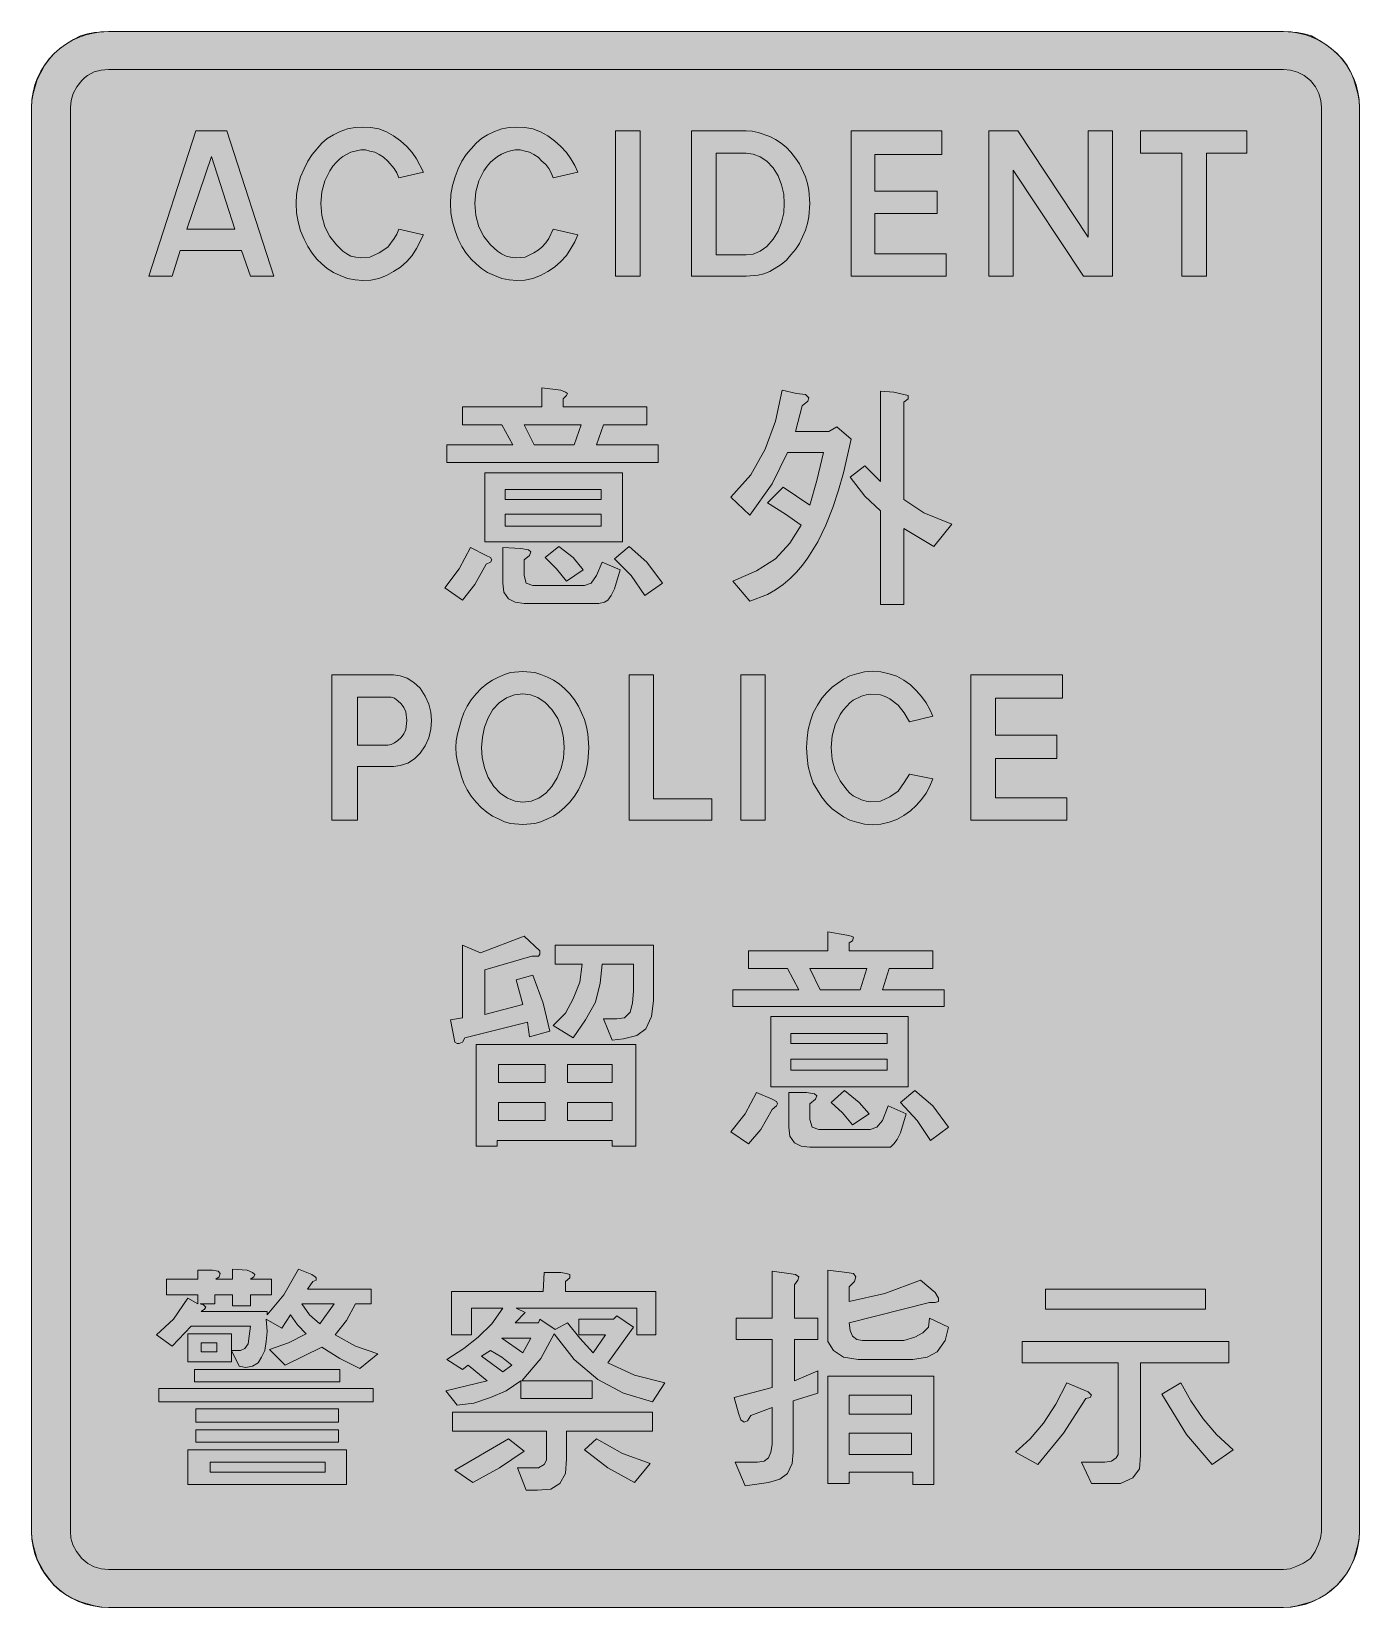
# Model space of a CAD drawing. Header units: metres. Extents: x 178 to 392, y 9 to 263.
import ezdxf

# ---------------------------------------------------------------- set-up
doc = ezdxf.new("R2010")
doc.units = ezdxf.units.M
for name, color, linetype, true_color in [('FILL_BLUE_0000FF', 7, 'Continuous', 0x0000ff), ('FILL_WHITE_FFFFFF', 7, 'Continuous', 0xffffff), ('STROKE_BLUE_0000FF', 7, 'Continuous', 0x0000ff), ('STROKE_WHITE_FFFFFF', 7, 'Continuous', 0xffffff)]:
    doc.layers.add(name, color=color, linetype=linetype, true_color=true_color)

msp = doc.modelspace()

# ---------------------------------------------------------------- hatches: boundary and pattern name
at = {"layer": 'FILL_BLUE_0000FF', "true_color": 0x0000ff}
h = msp.add_hatch(color=7, dxfattribs=at)
h.dxf.hatch_style = 1
h.paths.add_polyline_path([(385.74, 21.24), (385.6, 20.16), (385.2, 19.08), (384.7, 18), (383.94, 16.92), (382.86, 16.15), (381.78, 15.66), (380.7, 15.25), (379.62, 15.12), (190.26, 15.12), (189.08, 15.22), (187.96, 15.55), (186.92, 16.11), (185.94, 16.92), (185.08, 18), (184.5, 19.08), (184.18, 20.16), (184.14, 21.24), (184.14, 250.74), (184.24, 251.85), (184.57, 252.97), (185.13, 254.06), (185.94, 255.06), (186.38, 255.54), (186.86, 255.91), (187.92, 256.5), (189.09, 256.75), (190.26, 256.86), (379.62, 256.86), (380.73, 256.76), (381.85, 256.43), (382.94, 255.87), (383.94, 255.06), (384.75, 254.06), (385.31, 252.97), (385.64, 251.85), (385.74, 250.74), (385.74, 21.24)])
at = {"layer": 'FILL_WHITE_FFFFFF', "true_color": 0xffffff}
h = msp.add_hatch(color=7, dxfattribs=at)
h.dxf.hatch_style = 1
h.paths.add_polyline_path([(391.8, 20.16), (391.61, 19.06), (390.96, 16.74), (390.49, 15.66), (389.88, 14.6), (389.14, 13.58), (388.26, 12.6), (387.28, 11.72), (386.26, 10.98), (385.2, 10.37), (384.12, 9.9), (381.8, 9.25), (380.7, 9.06), (379.62, 9), (190.26, 9), (189.15, 9.06), (188.01, 9.25), (185.76, 9.9), (184.58, 10.37), (183.46, 10.98), (182.42, 11.72), (181.44, 12.6), (179.95, 14.6), (178.74, 16.74), (178.09, 19.06), (177.9, 20.16), (177.84, 21.24), (177.84, 250.74), (177.9, 251.85), (178.09, 252.99), (178.74, 255.24), (179.95, 257.51), (180.66, 258.51), (181.44, 259.38), (182.42, 260.26), (183.46, 261.02), (184.58, 261.68), (185.76, 262.26), (186.87, 262.6), (188.01, 262.82), (190.26, 262.98), (379.62, 262.98), (381.8, 262.82), (382.94, 262.6), (384.12, 262.26), (386.26, 261.02), (387.28, 260.26), (388.26, 259.38), (389.14, 258.51), (389.88, 257.51), (390.49, 256.42), (390.96, 255.24), (391.61, 252.99), (391.8, 251.85), (391.86, 250.74), (391.86, 21.24), (391.8, 20.16)])
h = msp.add_hatch(color=7, dxfattribs=at)
h.dxf.hatch_style = 1
h.paths.add_polyline_path([(216.9, 223.56), (213.12, 223.56), (211.68, 227.7), (201.78, 227.7), (200.52, 223.56), (196.74, 223.56), (204.3, 246.96), (209.34, 246.96), (216.9, 223.56)])
h.paths.add_polyline_path([(202.86, 231.12), (210.6, 231.12), (206.82, 242.82), (202.86, 231.12)], flags=16)
h = msp.add_hatch(color=7, dxfattribs=at)
h.dxf.hatch_style = 1
h.paths.add_polyline_path([(236.73, 240.18), (236.29, 240.88), (235.26, 242.1), (234.58, 242.71), (233.89, 243.18), (233.16, 243.52), (232.38, 243.72), (231.67, 243.89), (230.92, 243.9), (229.32, 243.54), (228.01, 242.86), (227.45, 242.43), (226.98, 241.92), (226.41, 241.27), (225.9, 240.55), (225.11, 238.93), (224.63, 237.14), (224.46, 235.26), (224.63, 233.31), (225.11, 231.52), (225.9, 229.94), (226.98, 228.6), (228.01, 227.56), (228.65, 227.13), (229.32, 226.8), (230.13, 226.59), (230.92, 226.51), (232.38, 226.62), (233.89, 227.29), (235.26, 228.24), (236.29, 229.61), (236.73, 230.34), (237.06, 231.12), (241.02, 230.22), (239.87, 227.99), (239.17, 226.9), (238.32, 225.9), (237.31, 225.02), (236.2, 224.28), (235.03, 223.67), (233.82, 223.2), (232.5, 222.92), (231.23, 222.86), (230, 222.97), (228.78, 223.2), (227.6, 223.64), (226.51, 224.17), (225.51, 224.79), (224.64, 225.54), (223.84, 226.31), (223.06, 227.25), (222.36, 228.32), (221.76, 229.5), (221.18, 230.88), (220.79, 232.31), (220.57, 233.78), (220.5, 235.26), (220.57, 236.74), (220.79, 238.18), (221.18, 239.56), (221.76, 240.84), (222.36, 242.09), (223.06, 243.18), (224.64, 244.98), (225.51, 245.73), (226.51, 246.35), (227.6, 246.88), (228.78, 247.32), (230, 247.52), (231.23, 247.59), (232.5, 247.52), (233.82, 247.32), (235.03, 246.82), (236.2, 246.15), (237.31, 245.35), (238.32, 244.44), (239.17, 243.46), (239.87, 242.44), (241.02, 240.3), (237.06, 239.4), (236.73, 240.18)])
h = msp.add_hatch(color=7, dxfattribs=at)
h.dxf.hatch_style = 1
h.paths.add_polyline_path([(261.59, 240.18), (261.2, 240.88), (260.71, 241.53), (260.1, 242.1), (259.5, 242.71), (258.82, 243.18), (258.1, 243.52), (257.4, 243.72), (256.59, 243.89), (255.8, 243.9), (255.05, 243.77), (254.34, 243.54), (253.59, 243.24), (252.94, 242.86), (251.82, 241.92), (251.25, 241.27), (250.74, 240.55), (249.95, 238.93), (249.47, 237.14), (249.3, 235.26), (249.47, 233.31), (249.95, 231.52), (250.74, 229.94), (251.82, 228.6), (252.94, 227.56), (253.59, 227.13), (254.34, 226.8), (255.05, 226.59), (255.8, 226.51), (257.4, 226.62), (258.82, 227.29), (259.5, 227.73), (260.1, 228.24), (260.71, 228.92), (261.2, 229.61), (261.9, 231.12), (265.86, 230.22), (265.39, 229.11), (264.78, 227.99), (264.04, 226.9), (263.16, 225.9), (262.15, 225.02), (261.04, 224.28), (259.87, 223.67), (258.66, 223.2), (257.34, 222.92), (256.07, 222.86), (254.84, 222.97), (253.62, 223.2), (252.44, 223.64), (251.35, 224.17), (250.35, 224.79), (249.48, 225.54), (248.68, 226.31), (247.9, 227.25), (247.2, 228.32), (246.6, 229.5), (246.1, 230.88), (245.7, 232.31), (245.44, 233.78), (245.34, 235.26), (245.44, 236.74), (245.7, 238.18), (246.1, 239.56), (246.6, 240.84), (247.2, 242.09), (247.9, 243.18), (249.48, 244.98), (250.35, 245.73), (251.35, 246.35), (252.44, 246.88), (253.62, 247.32), (254.84, 247.52), (256.07, 247.59), (257.34, 247.52), (258.66, 247.32), (259.87, 246.82), (261.04, 246.15), (262.15, 245.35), (263.16, 244.44), (264.04, 243.46), (264.78, 242.44), (265.39, 241.38), (265.86, 240.3), (261.9, 239.4), (261.59, 240.18)])
h = msp.add_hatch(color=7, dxfattribs=at)
h.dxf.hatch_style = 1
h.paths.add_polyline_path([(275.94, 246.96), (275.94, 223.56), (271.98, 223.56), (271.98, 246.96), (275.94, 246.96)])
h = msp.add_hatch(color=7, dxfattribs=at)
h.dxf.hatch_style = 1
h.paths.add_polyline_path([(294.93, 246.71), (296.82, 246.06), (297.76, 245.59), (298.66, 245), (299.5, 244.31), (300.24, 243.54), (300.99, 242.59), (301.61, 241.63), (302.58, 239.58), (302.92, 238.5), (303.14, 237.42), (303.3, 235.26), (303.14, 233.1), (302.92, 232.02), (302.58, 230.94), (301.61, 228.82), (300.99, 227.85), (300.24, 226.98), (299.5, 226.13), (298.66, 225.43), (296.82, 224.28), (295.88, 223.94), (294.93, 223.72), (293.04, 223.56), (284.22, 223.56), (284.22, 246.96), (293.04, 246.96), (293.98, 246.9), (294.93, 246.71)])
h.paths.add_polyline_path([(288.18, 226.98), (293.04, 226.98), (294.15, 227.12), (295.27, 227.56), (296.36, 228.35), (297.36, 229.5), (298.17, 230.8), (298.73, 232.24), (299.06, 233.75), (299.16, 235.26), (299.06, 236.77), (298.73, 238.27), (298.17, 239.71), (297.36, 241.02), (296.36, 242.07), (295.27, 242.8), (294.15, 243.22), (293.04, 243.36), (288.18, 243.36), (288.18, 226.98)], flags=16)
h = msp.add_hatch(color=7, dxfattribs=at)
h.dxf.hatch_style = 1
h.paths.add_polyline_path([(309.96, 246.96), (324.54, 246.96), (324.54, 243.18), (313.74, 243.18), (313.74, 237.24), (323.82, 237.24), (323.82, 233.64), (313.74, 233.64), (313.74, 227.16), (325.26, 227.16), (325.26, 223.56), (309.96, 223.56), (309.96, 246.96)])
h = msp.add_hatch(color=7, dxfattribs=at)
h.dxf.hatch_style = 1
h.paths.add_polyline_path([(336.06, 240.66), (336.06, 223.56), (332.1, 223.56), (332.1, 246.96), (336.78, 246.96), (348.12, 229.86), (348.12, 246.96), (352.08, 246.96), (352.08, 223.56), (347.4, 223.56), (336.06, 240.66)])
h = msp.add_hatch(color=7, dxfattribs=at)
h.dxf.hatch_style = 1
h.paths.add_polyline_path([(373.68, 243.36), (367.2, 243.36), (367.2, 223.56), (363.24, 223.56), (363.24, 243.36), (356.58, 243.36), (356.58, 246.96), (373.68, 246.96), (373.68, 243.36)])
h = msp.add_hatch(color=7, dxfattribs=at)
h.dxf.hatch_style = 1
h.paths.add_polyline_path([(263.88, 204.84), (264.24, 204.66), (264.06, 204.3), (263.52, 203.76), (263.52, 202.5), (277.02, 202.5), (277.02, 199.62), (270, 199.62), (268.92, 196.38), (278.82, 196.38), (278.82, 193.5), (244.8, 193.5), (244.8, 196.38), (255.42, 196.38), (253.62, 199.62), (247.32, 199.62), (247.32, 202.5), (260.1, 202.5), (260.1, 205.56), (263.16, 205.2), (263.88, 204.84)])
h.paths.add_polyline_path([(266.4, 199.62), (257.22, 199.62), (258.84, 196.38), (265.32, 196.38), (266.4, 199.62)], flags=16)
h = msp.add_hatch(color=7, dxfattribs=at)
h.dxf.hatch_style = 1
h.paths.add_polyline_path([(302.58, 204.48), (303.12, 203.94), (302.94, 203.4), (302.04, 202.68), (300.96, 198.54), (306.36, 198.54), (307.62, 199.26), (309.96, 197.28), (308.7, 191.88), (307.92, 189.09), (306.99, 186.25), (305.88, 183.44), (304.55, 180.72), (302.97, 178.17), (302.08, 176.98), (301.12, 175.86), (300.08, 174.82), (298.96, 173.87), (297.75, 173.01), (296.46, 172.26), (293.58, 171.18), (290.88, 174.42), (294.66, 176.04), (297.72, 178.02), (300.06, 180.54), (301.86, 183.42), (299.34, 185.22), (296.46, 187.02), (298.98, 189.54), (303.3, 186.66), (304.38, 190.62), (305.46, 195.12), (299.7, 195.12), (297.18, 190.08), (293.58, 185.04), (290.52, 187.92), (293.76, 191.52), (296.1, 195.66), (297.72, 200.16), (298.8, 205.2), (301.14, 204.66), (302.58, 204.48)])
h = msp.add_hatch(color=7, dxfattribs=at)
h.dxf.hatch_style = 1
h.paths.add_polyline_path([(318.42, 204.48), (319.14, 204.3), (319.14, 203.76), (318.42, 203.22), (318.42, 187.56), (321.66, 185.4), (326.16, 183.6), (323.28, 180), (318.42, 182.88), (318.42, 170.64), (314.64, 170.64), (314.64, 185.76), (312.12, 188.1), (309.78, 191.16), (312.12, 192.96), (314.64, 190.44), (314.64, 205.02), (316.8, 204.84), (318.42, 204.48)])
h = msp.add_hatch(color=7, dxfattribs=at)
h.dxf.hatch_style = 1
h.paths.add_polyline_path([(250.92, 180.72), (250.92, 191.88), (273.06, 191.88), (273.06, 180.72), (250.92, 180.72)])
h.paths.add_polyline_path([(254.16, 189.18), (254.16, 187.56), (269.64, 187.56), (269.64, 189.18), (254.16, 189.18)], flags=16)
h.paths.add_polyline_path([(269.64, 185.22), (254.16, 185.22), (254.16, 183.24), (269.64, 183.24), (269.64, 185.22)], flags=16)
h = msp.add_hatch(color=7, dxfattribs=at)
h.dxf.hatch_style = 1
h.paths.add_polyline_path([(251.82, 178.2), (252, 177.84), (251.82, 177.48), (251.1, 177.12), (249.3, 173.88), (247.32, 171.36), (244.44, 173.34), (246.78, 176.4), (248.58, 179.82), (251.1, 178.56), (251.82, 178.2)])
h = msp.add_hatch(color=7, dxfattribs=at)
h.dxf.hatch_style = 1
h.paths.add_polyline_path([(256.68, 179.64), (257.94, 179.46), (258.3, 179.1), (258.12, 178.56), (257.22, 177.84), (257.22, 175.32), (257.58, 174.06), (258.66, 173.7), (266.94, 173.7), (268.02, 174.06), (268.92, 175.32), (269.82, 177.48), (272.7, 176.22), (271.8, 173.16), (271.26, 172.08), (270.72, 171.36), (270.18, 171), (269.28, 170.82), (257.22, 170.82), (255.78, 171), (254.7, 171.54), (253.98, 172.62), (253.8, 174.06), (253.8, 179.82), (256.68, 179.64)])
h = msp.add_hatch(color=7, dxfattribs=at)
h.dxf.hatch_style = 1
h.paths.add_polyline_path([(265.14, 178.2), (266.76, 176.22), (264.06, 174.42), (262.44, 176.4), (260.64, 178.2), (262.8, 180), (265.14, 178.2)])
h = msp.add_hatch(color=7, dxfattribs=at)
h.dxf.hatch_style = 1
h.paths.add_polyline_path([(277.02, 177.48), (279.54, 174.06), (276.66, 172.08), (274.5, 175.32), (271.8, 178.02), (274.14, 180), (277.02, 177.48)])
h = msp.add_hatch(color=7, dxfattribs=at)
h.dxf.hatch_style = 1
h.paths.add_polyline_path([(238.39, 158.76), (239.48, 158.08), (240.48, 157.14), (241.29, 155.89), (241.85, 154.6), (242.18, 153.27), (242.28, 151.92), (242.18, 150.55), (241.85, 149.17), (241.29, 147.87), (240.48, 146.7), (239.56, 145.75), (238.5, 145.08), (237.26, 144.67), (236.16, 144.54), (230.4, 144.54), (230.4, 135.9), (226.26, 135.9), (226.26, 159.3), (236.16, 159.3), (237.27, 159.16), (238.39, 158.76)])
h.paths.add_polyline_path([(235.26, 147.96), (235.8, 148.07), (236.34, 148.32), (236.88, 148.7), (237.42, 149.22), (237.86, 149.82), (238.14, 150.5), (238.32, 151.92), (238.14, 153.34), (237.86, 154.02), (237.42, 154.62), (236.88, 155.14), (236.34, 155.52), (235.8, 155.68), (235.26, 155.7), (230.4, 155.7), (230.4, 147.96), (235.26, 147.96)], flags=16)
h = msp.add_hatch(color=7, dxfattribs=at)
h.dxf.hatch_style = 1
h.paths.add_polyline_path([(259.95, 159.38), (261, 158.94), (261.94, 158.47), (262.87, 157.86), (263.76, 157.12), (264.6, 156.24), (265.35, 155.26), (265.97, 154.24), (266.94, 152.1), (267.28, 150.92), (267.5, 149.78), (267.66, 147.6), (267.5, 145.26), (267.28, 144.11), (266.94, 142.92), (265.97, 140.78), (265.35, 139.76), (264.6, 138.78), (263.76, 137.9), (262.87, 137.16), (261.94, 136.55), (261, 136.08), (259.95, 135.64), (258.95, 135.36), (257.04, 135.18), (255.06, 135.36), (254.05, 135.64), (253.08, 136.08), (252.14, 136.55), (251.21, 137.16), (250.32, 137.9), (249.48, 138.78), (248.71, 139.76), (248.04, 140.78), (247.51, 141.84), (247.14, 142.92), (246.49, 145.26), (246.3, 146.41), (246.24, 147.6), (246.3, 148.68), (246.49, 149.78), (247.14, 152.1), (247.51, 153.18), (248.04, 154.24), (248.71, 155.26), (249.48, 156.24), (250.32, 157.12), (251.21, 157.86), (252.14, 158.47), (253.08, 158.94), (254.05, 159.38), (255.06, 159.66), (257.04, 159.84), (258.95, 159.66), (259.95, 159.38)])
h.paths.add_polyline_path([(254.41, 155.59), (253.22, 154.8), (252.18, 153.72), (251.44, 152.38), (250.87, 150.86), (250.51, 149.24), (250.38, 147.6), (250.49, 145.96), (250.83, 144.31), (251.44, 142.74), (252.36, 141.3), (253.39, 140.22), (254.56, 139.43), (255.8, 138.95), (257.04, 138.78), (258.35, 138.95), (259.58, 139.43), (260.71, 140.22), (261.72, 141.3), (262.56, 142.71), (263.18, 144.25), (263.57, 145.88), (263.7, 147.6), (263.59, 149.14), (263.25, 150.73), (262.64, 152.28), (261.72, 153.72), (260.61, 154.87), (259.45, 155.65), (258.25, 156.1), (257.04, 156.24), (255.7, 156.07), (254.41, 155.59)], flags=16)
h = msp.add_hatch(color=7, dxfattribs=at)
h.dxf.hatch_style = 1
h.paths.add_polyline_path([(274.14, 159.3), (278.1, 159.3), (278.1, 139.32), (287.46, 139.32), (287.46, 135.9), (274.14, 135.9), (274.14, 159.3)])
h = msp.add_hatch(color=7, dxfattribs=at)
h.dxf.hatch_style = 1
h.paths.add_polyline_path([(296.1, 159.3), (296.1, 135.9), (292.14, 135.9), (292.14, 159.3), (296.1, 159.3)])
h = msp.add_hatch(color=7, dxfattribs=at)
h.dxf.hatch_style = 1
h.paths.add_polyline_path([(318.49, 153.16), (317.52, 154.44), (316.15, 155.45), (315.42, 155.83), (314.64, 156.06), (313.11, 156.17), (312.36, 156.09), (311.58, 155.88), (310.27, 155.2), (309.71, 154.77), (309.24, 154.26), (308.67, 153.61), (308.16, 152.89), (307.37, 151.27), (306.89, 149.48), (306.72, 147.6), (306.89, 145.65), (307.37, 143.84), (308.16, 142.21), (309.24, 140.76), (309.71, 140.25), (310.27, 139.81), (311.58, 139.14), (312.36, 138.93), (313.11, 138.85), (314.64, 138.96), (316.15, 139.63), (317.52, 140.58), (318.49, 141.93), (319.32, 143.28), (323.1, 142.56), (322.63, 141.38), (322.02, 140.26), (321.28, 139.22), (320.4, 138.24), (319.5, 137.36), (318.44, 136.62), (317.29, 136.01), (316.08, 135.54), (314.73, 135.24), (313.4, 135.13), (312.11, 135.24), (310.86, 135.54), (309.71, 135.9), (308.68, 136.42), (306.9, 137.7), (306.02, 138.57), (305.23, 139.57), (303.84, 141.84), (303.37, 143.12), (303.03, 144.52), (302.83, 146.02), (302.76, 147.6), (302.83, 149.08), (303.03, 150.52), (303.37, 151.9), (303.84, 153.18), (304.52, 154.43), (305.23, 155.52), (306.02, 156.47), (306.9, 157.32), (308.68, 158.6), (309.71, 159.12), (310.86, 159.48), (312.11, 159.78), (313.4, 159.88), (314.73, 159.78), (316.08, 159.48), (317.29, 159.08), (318.44, 158.47), (319.5, 157.68), (320.4, 156.78), (321.28, 155.8), (322.02, 154.78), (322.63, 153.72), (323.1, 152.64), (319.32, 151.74), (318.49, 153.16)])
h = msp.add_hatch(color=7, dxfattribs=at)
h.dxf.hatch_style = 1
h.paths.add_polyline_path([(329.22, 159.3), (343.98, 159.3), (343.98, 155.52), (333.18, 155.52), (333.18, 149.58), (343.08, 149.58), (343.08, 145.8), (333.18, 145.8), (333.18, 139.5), (344.7, 139.5), (344.7, 135.9), (329.22, 135.9), (329.22, 159.3)])
h = msp.add_hatch(color=7, dxfattribs=at)
h.dxf.hatch_style = 1
h.paths.add_polyline_path([(250.2, 114.48), (257.22, 117.18), (259.74, 114.84), (259.74, 114.3), (259.56, 113.94), (258.48, 113.94), (250.92, 111.78), (250.92, 104.58), (257.04, 106.2), (255.96, 110.16), (258.66, 110.88), (260.28, 106.38), (261.36, 101.88), (258.12, 100.98), (257.76, 103.32), (247.68, 100.8), (247.32, 100.08), (246.78, 99.9), (246.42, 99.9), (246.06, 100.08), (245.34, 103.68), (247.32, 104.04), (247.32, 115.74), (250.2, 114.48)])
h = msp.add_hatch(color=7, dxfattribs=at)
h.dxf.hatch_style = 1
h.paths.add_polyline_path([(309.96, 117.18), (310.32, 117), (310.14, 116.46), (309.6, 116.1), (309.6, 114.84), (323.1, 114.84), (323.1, 111.96), (316.08, 111.96), (315, 108.54), (324.9, 108.54), (324.9, 105.84), (290.88, 105.84), (290.88, 108.54), (301.5, 108.54), (299.7, 111.96), (293.4, 111.96), (293.4, 114.84), (306.18, 114.84), (306.18, 117.9), (309.24, 117.36), (309.96, 117.18)])
h.paths.add_polyline_path([(312.48, 111.96), (303.3, 111.96), (304.92, 108.54), (311.4, 108.54), (312.48, 111.96)], flags=16)
h = msp.add_hatch(color=7, dxfattribs=at)
h.dxf.hatch_style = 1
h.paths.add_polyline_path([(278.1, 115.74), (278.1, 106.74), (277.74, 104.22), (276.84, 102.24), (275.4, 101.16), (273.24, 100.62), (271.44, 100.44), (270, 103.86), (272.16, 103.86), (273.42, 104.04), (274.32, 104.94), (274.68, 106.38), (274.86, 108.36), (274.86, 112.68), (269.82, 112.68), (269.46, 109.62), (268.74, 106.56), (267.12, 103.68), (265.14, 100.8), (261.9, 102.78), (263.88, 104.76), (265.14, 107.1), (266.22, 109.8), (266.58, 112.68), (262.26, 112.68), (262.26, 115.74), (278.1, 115.74)])
h = msp.add_hatch(color=7, dxfattribs=at)
h.dxf.hatch_style = 1
h.paths.add_polyline_path([(297, 92.88), (297, 104.22), (319.14, 104.22), (319.14, 92.88), (297, 92.88)])
h.paths.add_polyline_path([(300.24, 101.52), (300.24, 99.9), (315.72, 99.9), (315.72, 101.52), (300.24, 101.52)], flags=16)
h.paths.add_polyline_path([(315.72, 97.38), (300.24, 97.38), (300.24, 95.58), (315.72, 95.58), (315.72, 97.38)], flags=16)
h = msp.add_hatch(color=7, dxfattribs=at)
h.dxf.hatch_style = 1
h.paths.add_polyline_path([(252.9, 84.24), (252.9, 83.34), (249.48, 83.34), (249.48, 99.72), (275.22, 99.72), (275.22, 83.34), (271.44, 83.34), (271.44, 84.24), (252.9, 84.24)])
h.paths.add_polyline_path([(271.44, 87.48), (271.44, 90.36), (264.24, 90.36), (264.24, 87.48), (271.44, 87.48)], flags=16)
h.paths.add_polyline_path([(253.08, 87.48), (260.64, 87.48), (260.64, 90.36), (253.08, 90.36), (253.08, 87.48)], flags=16)
h.paths.add_polyline_path([(264.24, 96.48), (264.24, 93.6), (271.44, 93.6), (271.44, 96.48), (264.24, 96.48)], flags=16)
h.paths.add_polyline_path([(260.64, 96.48), (253.08, 96.48), (253.08, 93.6), (260.64, 93.6), (260.64, 96.48)], flags=16)
h = msp.add_hatch(color=7, dxfattribs=at)
h.dxf.hatch_style = 1
h.paths.add_polyline_path([(297.9, 90.54), (298.08, 90.18), (297.9, 89.82), (297.18, 89.28), (295.38, 86.04), (293.4, 83.7), (290.52, 85.68), (292.86, 88.56), (294.66, 91.98), (297.18, 90.9), (297.9, 90.54)])
h = msp.add_hatch(color=7, dxfattribs=at)
h.dxf.hatch_style = 1
h.paths.add_polyline_path([(302.76, 91.98), (304.02, 91.8), (304.38, 91.44), (304.2, 90.9), (303.3, 90.18), (303.3, 87.66), (303.66, 86.4), (304.74, 86.04), (313.02, 86.04), (314.1, 86.4), (315, 87.48), (315.9, 89.82), (318.78, 88.56), (317.88, 85.5), (317.34, 84.42), (316.8, 83.7), (316.26, 83.16), (303.3, 83.16), (301.86, 83.34), (300.78, 83.88), (300.06, 84.96), (299.88, 86.4), (299.88, 91.98), (302.76, 91.98)])
h = msp.add_hatch(color=7, dxfattribs=at)
h.dxf.hatch_style = 1
h.paths.add_polyline_path([(311.22, 90.36), (312.84, 88.56), (310.14, 86.76), (308.52, 88.74), (306.72, 90.36), (308.88, 92.34), (311.22, 90.36)])
h = msp.add_hatch(color=7, dxfattribs=at)
h.dxf.hatch_style = 1
h.paths.add_polyline_path([(323.1, 89.82), (325.62, 86.4), (322.74, 84.24), (320.58, 87.48), (317.88, 90.36), (320.22, 92.34), (323.1, 89.82)])
h = msp.add_hatch(color=7, dxfattribs=at)
h.dxf.hatch_style = 1
h.paths.add_polyline_path([(204.66, 63.36), (207, 63.36), (207.9, 63.18), (208.26, 62.82), (208.08, 62.28), (207.54, 61.92), (210.24, 61.92), (210.24, 63.54), (212.58, 63.36), (213.48, 63), (213.84, 62.64), (213.66, 62.28), (213.12, 61.92), (216.54, 61.92), (216.54, 59.4), (213.12, 59.4), (213.12, 57.6), (210.24, 57.6), (210.24, 59.4), (207.36, 59.4), (207.36, 57.96), (205.02, 57.96), (205.56, 57.78), (205.92, 57.42), (205.74, 57.06), (205.2, 56.7), (215.82, 56.7), (215.82, 56.16), (218.52, 59.4), (220.86, 63.54), (223.02, 62.64), (223.56, 62.28), (223.74, 62.1), (223.74, 61.74), (223.2, 61.56), (222.3, 60.3), (232.56, 60.3), (232.56, 57.96), (230.04, 57.96), (228.6, 55.26), (226.8, 52.92), (230.04, 51.12), (233.64, 49.86), (230.76, 47.52), (227.52, 49.14), (224.64, 50.94), (218.7, 48.06), (216.18, 50.58), (219.24, 51.66), (222.12, 53.1), (220.68, 54.54), (219.6, 56.16), (218.16, 54), (215.64, 55.44), (215.82, 53.46), (215.64, 51.84), (215.46, 50.4), (214.92, 49.32), (214.38, 48.42), (213.48, 47.88), (212.4, 47.7), (211.32, 47.88), (210.06, 50.4), (211.5, 50.4), (212.22, 50.76), (212.76, 51.48), (212.94, 52.74), (213.12, 54.36), (203.58, 54.36), (200.52, 51.12), (198, 52.92), (200.7, 55.44), (203.04, 58.86), (204.66, 57.96), (204.66, 59.4), (199.62, 59.4), (199.62, 61.92), (204.66, 61.92), (204.66, 63.36)])
h.paths.add_polyline_path([(224.28, 54.72), (226.62, 57.96), (221.4, 57.96), (222.66, 56.16), (224.28, 54.72)], flags=16)
h = msp.add_hatch(color=7, dxfattribs=at)
h.dxf.hatch_style = 1
h.paths.add_polyline_path([(264.6, 62.64), (264.6, 62.1), (263.88, 61.56), (263.88, 59.94), (278.46, 59.94), (278.46, 52.92), (275.4, 52.92), (275.4, 57.24), (255.96, 57.24), (257.4, 56.52), (255.78, 54.9), (259.56, 54.9), (259.74, 55.44), (262.26, 53.82), (264.24, 54.9), (266.22, 52.38), (268.38, 50.04), (270.36, 52.92), (266.04, 52.92), (266.04, 55.44), (271.62, 55.44), (272.16, 55.98), (274.86, 54.18), (270.72, 48.42), (275.04, 46.44), (279.9, 45.18), (277.92, 42.12), (273.24, 43.56), (269.1, 45.72), (265.32, 48.96), (262.08, 53.1), (259.92, 49.14), (256.86, 45.54), (268.2, 45.54), (268.2, 42.66), (256.68, 42.66), (256.68, 45.54), (254.34, 43.92), (251.82, 42.84), (249.12, 41.94), (246.42, 41.58), (244.62, 43.92), (251.28, 45.54), (248.22, 48.06), (247.32, 47.34), (244.8, 48.96), (247.5, 50.76), (249.84, 52.56), (252, 54.72), (253.8, 57.24), (248.76, 57.24), (248.76, 52.92), (245.52, 52.92), (245.52, 59.94), (260.28, 59.94), (260.46, 63), (263.16, 63), (264.06, 62.82), (264.6, 62.64)])
h.paths.add_polyline_path([(253.62, 52.38), (257.04, 50.04), (258.3, 52.38), (253.62, 52.38)], flags=16)
h.paths.add_polyline_path([(255.24, 48.06), (253.62, 49.32), (251.82, 50.4), (250.38, 49.5), (253.8, 46.98), (255.24, 48.06)], flags=16)
h = msp.add_hatch(color=7, dxfattribs=at)
h.dxf.hatch_style = 1
h.paths.add_polyline_path([(297.18, 55.62), (297.18, 63.18), (299.88, 62.82), (300.96, 62.64), (301.5, 62.28), (301.32, 61.74), (300.78, 61.02), (300.78, 55.62), (304.56, 55.62), (304.56, 52.2), (300.78, 52.2), (300.78, 45.54), (304.56, 47.16), (304.56, 43.56), (300.6, 42.3), (300.6, 34.02), (300.42, 32.22), (299.7, 30.6), (298.44, 29.7), (296.64, 29.16), (292.86, 28.62), (291.24, 32.4), (294.84, 32.4), (295.92, 32.58), (296.64, 33.12), (297, 34.02), (297.18, 35.28), (297.18, 41.22), (293.76, 39.96), (293.22, 39.06), (292.68, 38.88), (292.14, 39.24), (291.78, 40.32), (291.06, 42.84), (297.18, 44.46), (297.18, 52.2), (291.42, 52.2), (291.42, 55.62), (297.18, 55.62)])
h = msp.add_hatch(color=7, dxfattribs=at)
h.dxf.hatch_style = 1
h.paths.add_polyline_path([(309.24, 63), (310.32, 62.82), (310.68, 62.28), (310.5, 61.56), (309.6, 60.66), (309.6, 58.32), (315.36, 59.58), (321.12, 61.74), (323.46, 59.76), (324, 58.86), (324, 58.32), (323.46, 58.14), (322.56, 58.14), (309.6, 54.9), (309.78, 53.64), (310.14, 52.74), (310.86, 52.2), (311.76, 52.02), (318.42, 52.02), (320.22, 52.56), (321.48, 53.28), (322.38, 54.18), (322.56, 55.62), (325.62, 54.18), (325.08, 52.02), (323.82, 50.22), (322.2, 49.32), (319.86, 48.96), (311.04, 48.96), (308.7, 49.32), (307.08, 50.4), (306.18, 51.84), (306.18, 63.36), (309.24, 63)])
h = msp.add_hatch(color=7, dxfattribs=at)
h.dxf.hatch_style = 1
h.paths.add_polyline_path([(367.02, 60.3), (367.02, 57.06), (341.28, 57.06), (341.28, 60.3), (367.02, 60.3)])
h = msp.add_hatch(color=7, dxfattribs=at)
h.dxf.hatch_style = 1
h.paths.add_polyline_path([(210.06, 48.6), (203.04, 48.6), (203.04, 53.1), (210.06, 53.1), (210.06, 48.6)])
h.paths.add_polyline_path([(207.72, 51.66), (205.2, 51.66), (205.2, 50.22), (207.72, 50.22), (207.72, 51.66)], flags=16)
h = msp.add_hatch(color=7, dxfattribs=at)
h.dxf.hatch_style = 1
h.paths.add_polyline_path([(370.8, 51.84), (370.8, 48.42), (356.58, 48.42), (356.58, 33.48), (356.4, 31.32), (355.32, 29.88), (353.34, 28.98), (348.66, 28.98), (347.04, 32.4), (350.82, 32.4), (351.9, 32.58), (352.62, 33.12), (352.98, 33.66), (352.98, 48.42), (337.5, 48.42), (337.5, 51.84), (370.8, 51.84)])
h = msp.add_hatch(color=7, dxfattribs=at)
h.dxf.hatch_style = 1
h.paths.add_polyline_path([(227.52, 47.34), (227.52, 45.36), (204.12, 45.36), (204.12, 47.34), (227.52, 47.34)])
h = msp.add_hatch(color=7, dxfattribs=at)
h.dxf.hatch_style = 1
h.paths.add_polyline_path([(323.28, 28.8), (319.86, 28.8), (319.86, 30.78), (309.6, 30.78), (309.6, 28.98), (306.18, 28.98), (306.18, 46.26), (323.28, 46.26), (323.28, 28.8)])
h.paths.add_polyline_path([(309.6, 43.2), (309.6, 40.14), (319.68, 40.14), (319.68, 43.2), (309.6, 43.2)], flags=16)
h.paths.add_polyline_path([(319.68, 37.08), (309.6, 37.08), (309.6, 33.66), (319.68, 33.66), (319.68, 37.08)], flags=16)
h = msp.add_hatch(color=7, dxfattribs=at)
h.dxf.hatch_style = 1
h.paths.add_polyline_path([(232.92, 44.28), (232.92, 42.12), (198.36, 42.12), (198.36, 44.28), (232.92, 44.28)])
h = msp.add_hatch(color=7, dxfattribs=at)
h.dxf.hatch_style = 1
h.paths.add_polyline_path([(348.12, 43.74), (348.66, 43.2), (348.48, 42.84), (347.76, 42.66), (344.16, 37.08), (340.02, 32.04), (336.42, 34.02), (338.76, 36.18), (340.92, 38.7), (342.9, 41.76), (344.7, 45.18), (346.86, 44.28), (348.12, 43.74)])
h = msp.add_hatch(color=7, dxfattribs=at)
h.dxf.hatch_style = 1
h.paths.add_polyline_path([(364.68, 42.3), (366.66, 39.42), (368.82, 36.9), (371.52, 34.38), (368.1, 32.04), (363.96, 36.9), (360, 43.38), (363.06, 45.18), (364.68, 42.3)])
h = msp.add_hatch(color=7, dxfattribs=at)
h.dxf.hatch_style = 1
h.paths.add_polyline_path([(227.34, 41.04), (227.34, 38.88), (204.3, 38.88), (204.3, 41.04), (227.34, 41.04)])
h = msp.add_hatch(color=7, dxfattribs=at)
h.dxf.hatch_style = 1
h.paths.add_polyline_path([(277.92, 40.5), (277.92, 37.44), (264.06, 37.44), (264.06, 32.94), (263.88, 30.6), (262.98, 28.98), (261.54, 28.08), (259.38, 27.9), (257.58, 27.9), (256.14, 31.5), (259.56, 31.5), (260.46, 32.04), (260.82, 32.76), (260.82, 37.44), (245.7, 37.44), (245.7, 40.5), (277.92, 40.5)])
h = msp.add_hatch(color=7, dxfattribs=at)
h.dxf.hatch_style = 1
h.paths.add_polyline_path([(227.34, 37.62), (227.34, 35.64), (204.3, 35.64), (204.3, 37.62), (227.34, 37.62)])
h = msp.add_hatch(color=7, dxfattribs=at)
h.dxf.hatch_style = 1
h.paths.add_polyline_path([(253.26, 31.5), (248.94, 29.16), (246.06, 31.14), (254.7, 36.18), (257.22, 34.2), (253.26, 31.5)])
h = msp.add_hatch(color=7, dxfattribs=at)
h.dxf.hatch_style = 1
h.paths.add_polyline_path([(273.06, 33.84), (277.56, 32.22), (275.04, 29.16), (270.72, 31.5), (266.94, 34.38), (268.92, 36.18), (273.06, 33.84)])
h = msp.add_hatch(color=7, dxfattribs=at)
h.dxf.hatch_style = 1
h.paths.add_polyline_path([(228.6, 28.8), (203.04, 28.8), (203.04, 34.38), (228.6, 34.38), (228.6, 28.8)])
h.paths.add_polyline_path([(225.18, 32.4), (206.64, 32.4), (206.64, 30.78), (225.18, 30.78), (225.18, 32.4)], flags=16)

# ---------------------------------------------------------------- linework, layer by layer
at = {"layer": 'FILL_BLUE_0000FF', "lineweight": 0, "true_color": 0x0000ff}
msp.add_lwpolyline([(385.74, 21.24), (385.6, 20.16), (385.2, 19.08), (384.7, 18), (383.94, 16.92), (382.86, 16.15), (381.78, 15.66), (380.7, 15.25), (379.62, 15.12), (190.26, 15.12), (189.08, 15.22), (187.96, 15.55), (186.92, 16.11), (185.94, 16.92), (185.08, 18), (184.5, 19.08), (184.18, 20.16), (184.14, 21.24), (184.14, 250.74), (184.24, 251.85), (184.57, 252.97), (185.13, 254.06), (185.94, 255.06), (186.38, 255.54), (186.86, 255.91), (187.92, 256.5), (189.09, 256.75), (190.26, 256.86), (379.62, 256.86), (380.73, 256.76), (381.85, 256.43), (382.94, 255.87), (383.94, 255.06), (384.75, 254.06), (385.31, 252.97), (385.64, 251.85), (385.74, 250.74)], close=True, dxfattribs=at)
at = {"layer": 'FILL_WHITE_FFFFFF', "lineweight": 0, "true_color": 0xffffff}
for points in [[(391.8, 20.16), (391.61, 19.06), (390.96, 16.74), (390.49, 15.66), (389.88, 14.6), (389.14, 13.58), (388.26, 12.6), (387.28, 11.72), (386.26, 10.98), (385.2, 10.37), (384.12, 9.9), (381.8, 9.25), (380.7, 9.06), (379.62, 9), (190.26, 9), (189.15, 9.06), (188.01, 9.25), (185.76, 9.9), (184.58, 10.37), (183.46, 10.98), (182.42, 11.72), (181.44, 12.6), (179.95, 14.6), (178.74, 16.74), (178.09, 19.06), (177.9, 20.16), (177.84, 21.24), (177.84, 250.74), (177.9, 251.85), (178.09, 252.99), (178.74, 255.24), (179.95, 257.51), (180.66, 258.51), (181.44, 259.38), (182.42, 260.26), (183.46, 261.02), (184.58, 261.68), (185.76, 262.26), (186.87, 262.6), (188.01, 262.82), (190.26, 262.98), (379.62, 262.98), (381.8, 262.82), (382.94, 262.6), (384.12, 262.26), (386.26, 261.02), (387.28, 260.26), (388.26, 259.38), (389.14, 258.51), (389.88, 257.51), (390.49, 256.42), (390.96, 255.24), (391.61, 252.99), (391.8, 251.85), (391.86, 250.74), (391.86, 21.24)], [(216.9, 223.56), (213.12, 223.56), (211.68, 227.7), (201.78, 227.7), (200.52, 223.56), (196.74, 223.56), (204.3, 246.96), (209.34, 246.96)], [(236.73, 240.18), (236.29, 240.88), (235.26, 242.1), (234.58, 242.71), (233.89, 243.18), (233.16, 243.52), (232.38, 243.72), (231.67, 243.89), (230.92, 243.9), (229.32, 243.54), (228.01, 242.86), (227.45, 242.43), (226.98, 241.92), (226.41, 241.27), (225.9, 240.55), (225.11, 238.93), (224.63, 237.14), (224.46, 235.26), (224.63, 233.31), (225.11, 231.52), (225.9, 229.94), (226.98, 228.6), (228.01, 227.56), (228.65, 227.13), (229.32, 226.8), (230.13, 226.59), (230.92, 226.51), (232.38, 226.62), (233.89, 227.29), (235.26, 228.24), (236.29, 229.61), (236.73, 230.34), (237.06, 231.12), (241.02, 230.22), (239.87, 227.99), (239.17, 226.9), (238.32, 225.9), (237.31, 225.02), (236.2, 224.28), (235.03, 223.67), (233.82, 223.2), (232.5, 222.92), (231.23, 222.86), (230, 222.97), (228.78, 223.2), (227.6, 223.64), (226.51, 224.17), (225.51, 224.79), (224.64, 225.54), (223.84, 226.31), (223.06, 227.25), (222.36, 228.32), (221.76, 229.5), (221.18, 230.88), (220.79, 232.31), (220.57, 233.78), (220.5, 235.26), (220.57, 236.74), (220.79, 238.18), (221.18, 239.56), (221.76, 240.84), (222.36, 242.09), (223.06, 243.18), (224.64, 244.98), (225.51, 245.73), (226.51, 246.35), (227.6, 246.88), (228.78, 247.32), (230, 247.52), (231.23, 247.59), (232.5, 247.52), (233.82, 247.32), (235.03, 246.82), (236.2, 246.15), (237.31, 245.35), (238.32, 244.44), (239.17, 243.46), (239.87, 242.44), (241.02, 240.3), (237.06, 239.4)], [(261.59, 240.18), (261.2, 240.88), (260.71, 241.53), (260.1, 242.1), (259.5, 242.71), (258.82, 243.18), (258.1, 243.52), (257.4, 243.72), (256.59, 243.89), (255.8, 243.9), (255.05, 243.77), (254.34, 243.54), (253.59, 243.24), (252.94, 242.86), (251.82, 241.92), (251.25, 241.27), (250.74, 240.55), (249.95, 238.93), (249.47, 237.14), (249.3, 235.26), (249.47, 233.31), (249.95, 231.52), (250.74, 229.94), (251.82, 228.6), (252.94, 227.56), (253.59, 227.13), (254.34, 226.8), (255.05, 226.59), (255.8, 226.51), (257.4, 226.62), (258.82, 227.29), (259.5, 227.73), (260.1, 228.24), (260.71, 228.92), (261.2, 229.61), (261.9, 231.12), (265.86, 230.22), (265.39, 229.11), (264.78, 227.99), (264.04, 226.9), (263.16, 225.9), (262.15, 225.02), (261.04, 224.28), (259.87, 223.67), (258.66, 223.2), (257.34, 222.92), (256.07, 222.86), (254.84, 222.97), (253.62, 223.2), (252.44, 223.64), (251.35, 224.17), (250.35, 224.79), (249.48, 225.54), (248.68, 226.31), (247.9, 227.25), (247.2, 228.32), (246.6, 229.5), (246.1, 230.88), (245.7, 232.31), (245.44, 233.78), (245.34, 235.26), (245.44, 236.74), (245.7, 238.18), (246.1, 239.56), (246.6, 240.84), (247.2, 242.09), (247.9, 243.18), (249.48, 244.98), (250.35, 245.73), (251.35, 246.35), (252.44, 246.88), (253.62, 247.32), (254.84, 247.52), (256.07, 247.59), (257.34, 247.52), (258.66, 247.32), (259.87, 246.82), (261.04, 246.15), (262.15, 245.35), (263.16, 244.44), (264.04, 243.46), (264.78, 242.44), (265.39, 241.38), (265.86, 240.3), (261.9, 239.4)], [(275.94, 246.96), (275.94, 223.56), (271.98, 223.56), (271.98, 246.96)], [(294.93, 246.71), (296.82, 246.06), (297.76, 245.59), (298.66, 245), (299.5, 244.31), (300.24, 243.54), (300.99, 242.59), (301.61, 241.63), (302.58, 239.58), (302.92, 238.5), (303.14, 237.42), (303.3, 235.26), (303.14, 233.1), (302.92, 232.02), (302.58, 230.94), (301.61, 228.82), (300.99, 227.85), (300.24, 226.98), (299.5, 226.13), (298.66, 225.43), (296.82, 224.28), (295.88, 223.94), (294.93, 223.72), (293.04, 223.56), (284.22, 223.56), (284.22, 246.96), (293.04, 246.96), (293.98, 246.9)], [(309.96, 246.96), (324.54, 246.96), (324.54, 243.18), (313.74, 243.18), (313.74, 237.24), (323.82, 237.24), (323.82, 233.64), (313.74, 233.64), (313.74, 227.16), (325.26, 227.16), (325.26, 223.56), (309.96, 223.56)], [(336.06, 240.66), (336.06, 223.56), (332.1, 223.56), (332.1, 246.96), (336.78, 246.96), (348.12, 229.86), (348.12, 246.96), (352.08, 246.96), (352.08, 223.56), (347.4, 223.56)], [(373.68, 243.36), (367.2, 243.36), (367.2, 223.56), (363.24, 223.56), (363.24, 243.36), (356.58, 243.36), (356.58, 246.96), (373.68, 246.96)], [(202.86, 231.12), (210.6, 231.12), (206.82, 242.82)], [(288.18, 226.98), (293.04, 226.98), (294.15, 227.12), (295.27, 227.56), (296.36, 228.35), (297.36, 229.5), (298.17, 230.8), (298.73, 232.24), (299.06, 233.75), (299.16, 235.26), (299.06, 236.77), (298.73, 238.27), (298.17, 239.71), (297.36, 241.02), (296.36, 242.07), (295.27, 242.8), (294.15, 243.22), (293.04, 243.36), (288.18, 243.36)], [(263.88, 204.84), (264.24, 204.66), (264.06, 204.3), (263.52, 203.76), (263.52, 202.5), (277.02, 202.5), (277.02, 199.62), (270, 199.62), (268.92, 196.38), (278.82, 196.38), (278.82, 193.5), (244.8, 193.5), (244.8, 196.38), (255.42, 196.38), (253.62, 199.62), (247.32, 199.62), (247.32, 202.5), (260.1, 202.5), (260.1, 205.56), (263.16, 205.2)], [(302.58, 204.48), (303.12, 203.94), (302.94, 203.4), (302.04, 202.68), (300.96, 198.54), (306.36, 198.54), (307.62, 199.26), (309.96, 197.28), (308.7, 191.88), (307.92, 189.09), (306.99, 186.25), (305.88, 183.44), (304.55, 180.72), (302.97, 178.17), (302.08, 176.98), (301.12, 175.86), (300.08, 174.82), (298.96, 173.87), (297.75, 173.01), (296.46, 172.26), (293.58, 171.18), (290.88, 174.42), (294.66, 176.04), (297.72, 178.02), (300.06, 180.54), (301.86, 183.42), (299.34, 185.22), (296.46, 187.02), (298.98, 189.54), (303.3, 186.66), (304.38, 190.62), (305.46, 195.12), (299.7, 195.12), (297.18, 190.08), (293.58, 185.04), (290.52, 187.92), (293.76, 191.52), (296.1, 195.66), (297.72, 200.16), (298.8, 205.2), (301.14, 204.66)], [(318.42, 204.48), (319.14, 204.3), (319.14, 203.76), (318.42, 203.22), (318.42, 187.56), (321.66, 185.4), (326.16, 183.6), (323.28, 180), (318.42, 182.88), (318.42, 170.64), (314.64, 170.64), (314.64, 185.76), (312.12, 188.1), (309.78, 191.16), (312.12, 192.96), (314.64, 190.44), (314.64, 205.02), (316.8, 204.84)], [(266.4, 199.62), (257.22, 199.62), (258.84, 196.38), (265.32, 196.38)], [(250.92, 180.72), (250.92, 191.88), (273.06, 191.88), (273.06, 180.72)], [(254.16, 189.18), (254.16, 187.56), (269.64, 187.56), (269.64, 189.18)], [(269.64, 185.22), (254.16, 185.22), (254.16, 183.24), (269.64, 183.24)], [(251.82, 178.2), (252, 177.84), (251.82, 177.48), (251.1, 177.12), (249.3, 173.88), (247.32, 171.36), (244.44, 173.34), (246.78, 176.4), (248.58, 179.82), (251.1, 178.56)], [(256.68, 179.64), (257.94, 179.46), (258.3, 179.1), (258.12, 178.56), (257.22, 177.84), (257.22, 175.32), (257.58, 174.06), (258.66, 173.7), (266.94, 173.7), (268.02, 174.06), (268.92, 175.32), (269.82, 177.48), (272.7, 176.22), (271.8, 173.16), (271.26, 172.08), (270.72, 171.36), (270.18, 171), (269.28, 170.82), (257.22, 170.82), (255.78, 171), (254.7, 171.54), (253.98, 172.62), (253.8, 174.06), (253.8, 179.82)], [(265.14, 178.2), (266.76, 176.22), (264.06, 174.42), (262.44, 176.4), (260.64, 178.2), (262.8, 180)], [(277.02, 177.48), (279.54, 174.06), (276.66, 172.08), (274.5, 175.32), (271.8, 178.02), (274.14, 180)], [(238.39, 158.76), (239.48, 158.08), (240.48, 157.14), (241.29, 155.89), (241.85, 154.6), (242.18, 153.27), (242.28, 151.92), (242.18, 150.55), (241.85, 149.17), (241.29, 147.87), (240.48, 146.7), (239.56, 145.75), (238.5, 145.08), (237.26, 144.67), (236.16, 144.54), (230.4, 144.54), (230.4, 135.9), (226.26, 135.9), (226.26, 159.3), (236.16, 159.3), (237.27, 159.16)], [(259.95, 159.38), (261, 158.94), (261.94, 158.47), (262.87, 157.86), (263.76, 157.12), (264.6, 156.24), (265.35, 155.26), (265.97, 154.24), (266.94, 152.1), (267.28, 150.92), (267.5, 149.78), (267.66, 147.6), (267.5, 145.26), (267.28, 144.11), (266.94, 142.92), (265.97, 140.78), (265.35, 139.76), (264.6, 138.78), (263.76, 137.9), (262.87, 137.16), (261.94, 136.55), (261, 136.08), (259.95, 135.64), (258.95, 135.36), (257.04, 135.18), (255.06, 135.36), (254.05, 135.64), (253.08, 136.08), (252.14, 136.55), (251.21, 137.16), (250.32, 137.9), (249.48, 138.78), (248.71, 139.76), (248.04, 140.78), (247.51, 141.84), (247.14, 142.92), (246.49, 145.26), (246.3, 146.41), (246.24, 147.6), (246.3, 148.68), (246.49, 149.78), (247.14, 152.1), (247.51, 153.18), (248.04, 154.24), (248.71, 155.26), (249.48, 156.24), (250.32, 157.12), (251.21, 157.86), (252.14, 158.47), (253.08, 158.94), (254.05, 159.38), (255.06, 159.66), (257.04, 159.84), (258.95, 159.66)], [(274.14, 159.3), (278.1, 159.3), (278.1, 139.32), (287.46, 139.32), (287.46, 135.9), (274.14, 135.9)], [(296.1, 159.3), (296.1, 135.9), (292.14, 135.9), (292.14, 159.3)], [(318.49, 153.16), (317.52, 154.44), (316.15, 155.45), (315.42, 155.83), (314.64, 156.06), (313.11, 156.17), (312.36, 156.09), (311.58, 155.88), (310.27, 155.2), (309.71, 154.77), (309.24, 154.26), (308.67, 153.61), (308.16, 152.89), (307.37, 151.27), (306.89, 149.48), (306.72, 147.6), (306.89, 145.65), (307.37, 143.84), (308.16, 142.21), (309.24, 140.76), (309.71, 140.25), (310.27, 139.81), (311.58, 139.14), (312.36, 138.93), (313.11, 138.85), (314.64, 138.96), (316.15, 139.63), (317.52, 140.58), (318.49, 141.93), (319.32, 143.28), (323.1, 142.56), (322.63, 141.38), (322.02, 140.26), (321.28, 139.22), (320.4, 138.24), (319.5, 137.36), (318.44, 136.62), (317.29, 136.01), (316.08, 135.54), (314.73, 135.24), (313.4, 135.13), (312.11, 135.24), (310.86, 135.54), (309.71, 135.9), (308.68, 136.42), (306.9, 137.7), (306.02, 138.57), (305.23, 139.57), (303.84, 141.84), (303.37, 143.12), (303.03, 144.52), (302.83, 146.02), (302.76, 147.6), (302.83, 149.08), (303.03, 150.52), (303.37, 151.9), (303.84, 153.18), (304.52, 154.43), (305.23, 155.52), (306.02, 156.47), (306.9, 157.32), (308.68, 158.6), (309.71, 159.12), (310.86, 159.48), (312.11, 159.78), (313.4, 159.88), (314.73, 159.78), (316.08, 159.48), (317.29, 159.08), (318.44, 158.47), (319.5, 157.68), (320.4, 156.78), (321.28, 155.8), (322.02, 154.78), (322.63, 153.72), (323.1, 152.64), (319.32, 151.74)], [(329.22, 159.3), (343.98, 159.3), (343.98, 155.52), (333.18, 155.52), (333.18, 149.58), (343.08, 149.58), (343.08, 145.8), (333.18, 145.8), (333.18, 139.5), (344.7, 139.5), (344.7, 135.9), (329.22, 135.9)], [(235.26, 147.96), (235.8, 148.07), (236.34, 148.32), (236.88, 148.7), (237.42, 149.22), (237.86, 149.82), (238.14, 150.5), (238.32, 151.92), (238.14, 153.34), (237.86, 154.02), (237.42, 154.62), (236.88, 155.14), (236.34, 155.52), (235.8, 155.68), (235.26, 155.7), (230.4, 155.7), (230.4, 147.96)], [(254.41, 155.59), (253.22, 154.8), (252.18, 153.72), (251.44, 152.38), (250.87, 150.86), (250.51, 149.24), (250.38, 147.6), (250.49, 145.96), (250.83, 144.31), (251.44, 142.74), (252.36, 141.3), (253.39, 140.22), (254.56, 139.43), (255.8, 138.95), (257.04, 138.78), (258.35, 138.95), (259.58, 139.43), (260.71, 140.22), (261.72, 141.3), (262.56, 142.71), (263.18, 144.25), (263.57, 145.88), (263.7, 147.6), (263.59, 149.14), (263.25, 150.73), (262.64, 152.28), (261.72, 153.72), (260.61, 154.87), (259.45, 155.65), (258.25, 156.1), (257.04, 156.24), (255.7, 156.07)], [(250.2, 114.48), (257.22, 117.18), (259.74, 114.84), (259.74, 114.3), (259.56, 113.94), (258.48, 113.94), (250.92, 111.78), (250.92, 104.58), (257.04, 106.2), (255.96, 110.16), (258.66, 110.88), (260.28, 106.38), (261.36, 101.88), (258.12, 100.98), (257.76, 103.32), (247.68, 100.8), (247.32, 100.08), (246.78, 99.9), (246.42, 99.9), (246.06, 100.08), (245.34, 103.68), (247.32, 104.04), (247.32, 115.74)], [(309.96, 117.18), (310.32, 117), (310.14, 116.46), (309.6, 116.1), (309.6, 114.84), (323.1, 114.84), (323.1, 111.96), (316.08, 111.96), (315, 108.54), (324.9, 108.54), (324.9, 105.84), (290.88, 105.84), (290.88, 108.54), (301.5, 108.54), (299.7, 111.96), (293.4, 111.96), (293.4, 114.84), (306.18, 114.84), (306.18, 117.9), (309.24, 117.36)], [(278.1, 115.74), (278.1, 106.74), (277.74, 104.22), (276.84, 102.24), (275.4, 101.16), (273.24, 100.62), (271.44, 100.44), (270, 103.86), (272.16, 103.86), (273.42, 104.04), (274.32, 104.94), (274.68, 106.38), (274.86, 108.36), (274.86, 112.68), (269.82, 112.68), (269.46, 109.62), (268.74, 106.56), (267.12, 103.68), (265.14, 100.8), (261.9, 102.78), (263.88, 104.76), (265.14, 107.1), (266.22, 109.8), (266.58, 112.68), (262.26, 112.68), (262.26, 115.74)], [(312.48, 111.96), (303.3, 111.96), (304.92, 108.54), (311.4, 108.54)], [(297, 92.88), (297, 104.22), (319.14, 104.22), (319.14, 92.88)], [(252.9, 84.24), (252.9, 83.34), (249.48, 83.34), (249.48, 99.72), (275.22, 99.72), (275.22, 83.34), (271.44, 83.34), (271.44, 84.24)], [(300.24, 101.52), (300.24, 99.9), (315.72, 99.9), (315.72, 101.52)], [(315.72, 97.38), (300.24, 97.38), (300.24, 95.58), (315.72, 95.58)], [(260.64, 96.48), (253.08, 96.48), (253.08, 93.6), (260.64, 93.6)], [(264.24, 96.48), (264.24, 93.6), (271.44, 93.6), (271.44, 96.48)], [(297.9, 90.54), (298.08, 90.18), (297.9, 89.82), (297.18, 89.28), (295.38, 86.04), (293.4, 83.7), (290.52, 85.68), (292.86, 88.56), (294.66, 91.98), (297.18, 90.9)], [(302.76, 91.98), (304.02, 91.8), (304.38, 91.44), (304.2, 90.9), (303.3, 90.18), (303.3, 87.66), (303.66, 86.4), (304.74, 86.04), (313.02, 86.04), (314.1, 86.4), (315, 87.48), (315.9, 89.82), (318.78, 88.56), (317.88, 85.5), (317.34, 84.42), (316.8, 83.7), (316.26, 83.16), (303.3, 83.16), (301.86, 83.34), (300.78, 83.88), (300.06, 84.96), (299.88, 86.4), (299.88, 91.98)], [(311.22, 90.36), (312.84, 88.56), (310.14, 86.76), (308.52, 88.74), (306.72, 90.36), (308.88, 92.34)], [(323.1, 89.82), (325.62, 86.4), (322.74, 84.24), (320.58, 87.48), (317.88, 90.36), (320.22, 92.34)], [(253.08, 87.48), (260.64, 87.48), (260.64, 90.36), (253.08, 90.36)], [(271.44, 87.48), (271.44, 90.36), (264.24, 90.36), (264.24, 87.48)], [(204.66, 63.36), (207, 63.36), (207.9, 63.18), (208.26, 62.82), (208.08, 62.28), (207.54, 61.92), (210.24, 61.92), (210.24, 63.54), (212.58, 63.36), (213.48, 63), (213.84, 62.64), (213.66, 62.28), (213.12, 61.92), (216.54, 61.92), (216.54, 59.4), (213.12, 59.4), (213.12, 57.6), (210.24, 57.6), (210.24, 59.4), (207.36, 59.4), (207.36, 57.96), (205.02, 57.96), (205.56, 57.78), (205.92, 57.42), (205.74, 57.06), (205.2, 56.7), (215.82, 56.7), (215.82, 56.16), (218.52, 59.4), (220.86, 63.54), (223.02, 62.64), (223.56, 62.28), (223.74, 62.1), (223.74, 61.74), (223.2, 61.56), (222.3, 60.3), (232.56, 60.3), (232.56, 57.96), (230.04, 57.96), (228.6, 55.26), (226.8, 52.92), (230.04, 51.12), (233.64, 49.86), (230.76, 47.52), (227.52, 49.14), (224.64, 50.94), (218.7, 48.06), (216.18, 50.58), (219.24, 51.66), (222.12, 53.1), (220.68, 54.54), (219.6, 56.16), (218.16, 54), (215.64, 55.44), (215.82, 53.46), (215.64, 51.84), (215.46, 50.4), (214.92, 49.32), (214.38, 48.42), (213.48, 47.88), (212.4, 47.7), (211.32, 47.88), (210.06, 50.4), (211.5, 50.4), (212.22, 50.76), (212.76, 51.48), (212.94, 52.74), (213.12, 54.36), (203.58, 54.36), (200.52, 51.12), (198, 52.92), (200.7, 55.44), (203.04, 58.86), (204.66, 57.96), (204.66, 59.4), (199.62, 59.4), (199.62, 61.92), (204.66, 61.92)], [(264.6, 62.64), (264.6, 62.1), (263.88, 61.56), (263.88, 59.94), (278.46, 59.94), (278.46, 52.92), (275.4, 52.92), (275.4, 57.24), (255.96, 57.24), (257.4, 56.52), (255.78, 54.9), (259.56, 54.9), (259.74, 55.44), (262.26, 53.82), (264.24, 54.9), (266.22, 52.38), (268.38, 50.04), (270.36, 52.92), (266.04, 52.92), (266.04, 55.44), (271.62, 55.44), (272.16, 55.98), (274.86, 54.18), (270.72, 48.42), (275.04, 46.44), (279.9, 45.18), (277.92, 42.12), (273.24, 43.56), (269.1, 45.72), (265.32, 48.96), (262.08, 53.1), (259.92, 49.14), (256.86, 45.54), (268.2, 45.54), (268.2, 42.66), (256.68, 42.66), (256.68, 45.54), (254.34, 43.92), (251.82, 42.84), (249.12, 41.94), (246.42, 41.58), (244.62, 43.92), (251.28, 45.54), (248.22, 48.06), (247.32, 47.34), (244.8, 48.96), (247.5, 50.76), (249.84, 52.56), (252, 54.72), (253.8, 57.24), (248.76, 57.24), (248.76, 52.92), (245.52, 52.92), (245.52, 59.94), (260.28, 59.94), (260.46, 63), (263.16, 63), (264.06, 62.82)], [(297.18, 55.62), (297.18, 63.18), (299.88, 62.82), (300.96, 62.64), (301.5, 62.28), (301.32, 61.74), (300.78, 61.02), (300.78, 55.62), (304.56, 55.62), (304.56, 52.2), (300.78, 52.2), (300.78, 45.54), (304.56, 47.16), (304.56, 43.56), (300.6, 42.3), (300.6, 34.02), (300.42, 32.22), (299.7, 30.6), (298.44, 29.7), (296.64, 29.16), (292.86, 28.62), (291.24, 32.4), (294.84, 32.4), (295.92, 32.58), (296.64, 33.12), (297, 34.02), (297.18, 35.28), (297.18, 41.22), (293.76, 39.96), (293.22, 39.06), (292.68, 38.88), (292.14, 39.24), (291.78, 40.32), (291.06, 42.84), (297.18, 44.46), (297.18, 52.2), (291.42, 52.2), (291.42, 55.62)], [(309.24, 63), (310.32, 62.82), (310.68, 62.28), (310.5, 61.56), (309.6, 60.66), (309.6, 58.32), (315.36, 59.58), (321.12, 61.74), (323.46, 59.76), (324, 58.86), (324, 58.32), (323.46, 58.14), (322.56, 58.14), (309.6, 54.9), (309.78, 53.64), (310.14, 52.74), (310.86, 52.2), (311.76, 52.02), (318.42, 52.02), (320.22, 52.56), (321.48, 53.28), (322.38, 54.18), (322.56, 55.62), (325.62, 54.18), (325.08, 52.02), (323.82, 50.22), (322.2, 49.32), (319.86, 48.96), (311.04, 48.96), (308.7, 49.32), (307.08, 50.4), (306.18, 51.84), (306.18, 63.36)], [(367.02, 60.3), (367.02, 57.06), (341.28, 57.06), (341.28, 60.3)], [(224.28, 54.72), (226.62, 57.96), (221.4, 57.96), (222.66, 56.16)], [(210.06, 48.6), (203.04, 48.6), (203.04, 53.1), (210.06, 53.1)], [(207.72, 51.66), (205.2, 51.66), (205.2, 50.22), (207.72, 50.22)], [(253.62, 52.38), (257.04, 50.04), (258.3, 52.38)], [(370.8, 51.84), (370.8, 48.42), (356.58, 48.42), (356.58, 33.48), (356.4, 31.32), (355.32, 29.88), (353.34, 28.98), (348.66, 28.98), (347.04, 32.4), (350.82, 32.4), (351.9, 32.58), (352.62, 33.12), (352.98, 33.66), (352.98, 48.42), (337.5, 48.42), (337.5, 51.84)], [(255.24, 48.06), (253.62, 49.32), (251.82, 50.4), (250.38, 49.5), (253.8, 46.98)], [(227.52, 47.34), (227.52, 45.36), (204.12, 45.36), (204.12, 47.34)], [(323.28, 28.8), (319.86, 28.8), (319.86, 30.78), (309.6, 30.78), (309.6, 28.98), (306.18, 28.98), (306.18, 46.26), (323.28, 46.26)], [(232.92, 44.28), (232.92, 42.12), (198.36, 42.12), (198.36, 44.28)], [(309.6, 43.2), (309.6, 40.14), (319.68, 40.14), (319.68, 43.2)], [(348.12, 43.74), (348.66, 43.2), (348.48, 42.84), (347.76, 42.66), (344.16, 37.08), (340.02, 32.04), (336.42, 34.02), (338.76, 36.18), (340.92, 38.7), (342.9, 41.76), (344.7, 45.18), (346.86, 44.28)], [(364.68, 42.3), (366.66, 39.42), (368.82, 36.9), (371.52, 34.38), (368.1, 32.04), (363.96, 36.9), (360, 43.38), (363.06, 45.18)], [(227.34, 41.04), (227.34, 38.88), (204.3, 38.88), (204.3, 41.04)], [(277.92, 40.5), (277.92, 37.44), (264.06, 37.44), (264.06, 32.94), (263.88, 30.6), (262.98, 28.98), (261.54, 28.08), (259.38, 27.9), (257.58, 27.9), (256.14, 31.5), (259.56, 31.5), (260.46, 32.04), (260.82, 32.76), (260.82, 37.44), (245.7, 37.44), (245.7, 40.5)], [(227.34, 37.62), (227.34, 35.64), (204.3, 35.64), (204.3, 37.62)], [(253.26, 31.5), (248.94, 29.16), (246.06, 31.14), (254.7, 36.18), (257.22, 34.2)], [(273.06, 33.84), (277.56, 32.22), (275.04, 29.16), (270.72, 31.5), (266.94, 34.38), (268.92, 36.18)], [(319.68, 37.08), (309.6, 37.08), (309.6, 33.66), (319.68, 33.66)], [(228.6, 28.8), (203.04, 28.8), (203.04, 34.38), (228.6, 34.38)], [(225.18, 32.4), (206.64, 32.4), (206.64, 30.78), (225.18, 30.78)]]:
    msp.add_lwpolyline(points, close=True, dxfattribs=at)
at = {"layer": 'STROKE_BLUE_0000FF', "lineweight": 0, "true_color": 0x0000ff}
for points in [[(177.8399, 250.74), (177.904236, 252.004658), (178.093025, 253.229766), (178.399939, 254.409521), (178.81865, 255.538125), (179.34283, 256.609775), (179.96615, 257.618672), (180.682283, 258.559014), (181.4849, 259.425), (182.367673, 260.21083), (183.324275, 260.910703), (184.348377, 261.518818), (185.43365, 262.029375), (186.573767, 262.436572), (187.7624, 262.734609), (188.99322, 262.917686), (190.2599, 262.98)], [(190.26, 262.98), (379.62, 262.98)], [(379.62, 262.98), (380.854995, 262.917686), (382.058086, 262.734609), (383.222681, 262.436572), (384.342187, 262.029375), (385.410015, 261.518818), (386.41957, 260.910703), (387.364263, 260.21083), (388.2375, 259.425), (389.03269, 258.559014), (389.743242, 257.618672), (390.362563, 256.609775), (390.884062, 255.538125), (391.301147, 254.409521), (391.607227, 253.229766), (391.795708, 252.004658), (391.86, 250.74)], [(177.8399, 21.2397), (177.8399, 250.7397)], [(391.86, 250.74), (391.86, 21.24)], [(190.26, 8.9998), (188.99332, 9.064092), (187.7625, 9.252573), (186.573867, 9.558653), (185.43375, 9.975738), (184.348477, 10.497237), (183.324375, 11.116558), (182.367773, 11.82711), (181.485, 12.6223), (180.682383, 13.495537), (179.96625, 14.44023), (179.34293, 15.449785), (178.81875, 16.517613), (178.400039, 17.637119), (178.093125, 18.801714), (177.904336, 20.004805), (177.84, 21.2398)], [(391.86, 21.2397), (391.795708, 20.004705), (391.607227, 18.801614), (391.301147, 17.637019), (390.884062, 16.517513), (390.362563, 15.449685), (389.743242, 14.44013), (389.03269, 13.495437), (388.2375, 12.6222), (387.364263, 11.82701), (386.41957, 11.116458), (385.410015, 10.497137), (384.342187, 9.975638), (383.222681, 9.558553), (382.058086, 9.252473), (380.854995, 9.063992), (379.62, 8.9997)], [(379.62, 8.9998), (190.26, 8.9998)]]:
    msp.add_lwpolyline(points, dxfattribs=at)
at = {"layer": 'STROKE_WHITE_FFFFFF', "lineweight": 0, "true_color": 0xffffff}
for points in [[(271.98, 223.5597), (271.98, 246.9597), (275.94, 246.9597), (275.94, 223.5597)], [(292.14, 135.8997), (292.14, 159.2997), (296.1, 159.2997), (296.1, 135.8997)]]:
    msp.add_lwpolyline(points, close=True, dxfattribs=at)

doc.saveas('drawing.dxf')
